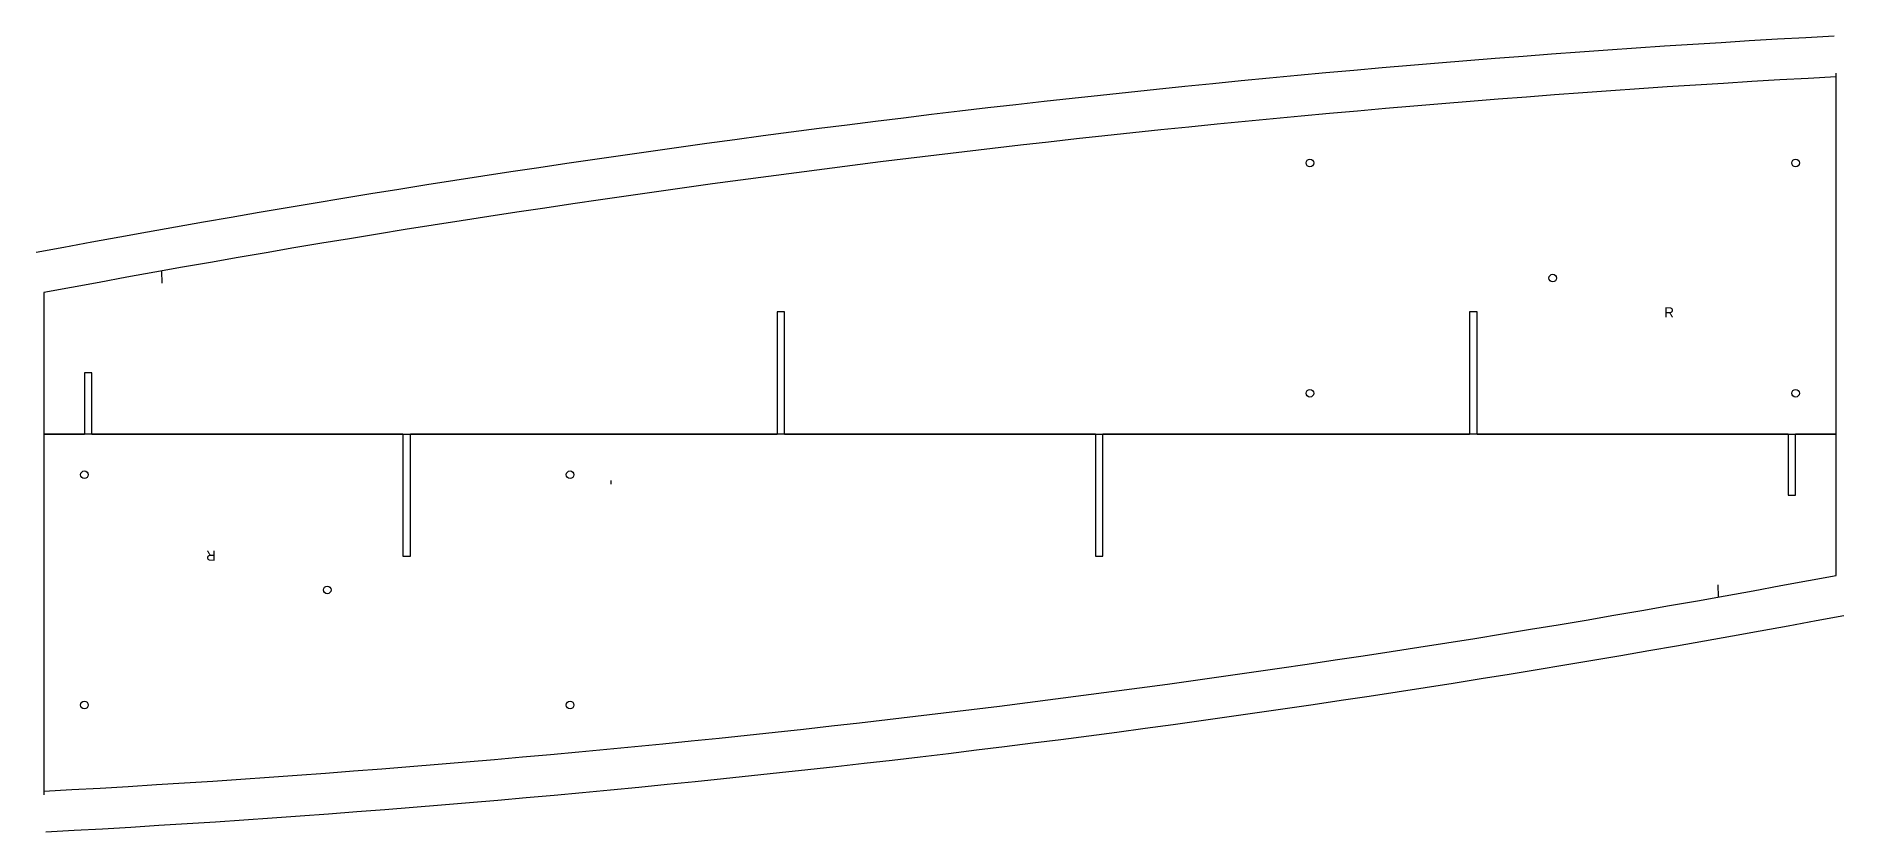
# Model space of a CAD drawing. Header units: inches. Extents: x -269 to 1350, y -37 to 699.
# Drawn here: x 1261.5 to 1350.2, y 217.7 to 256.8 of the extents above; entities that cross this region are included whole.
import ezdxf

# ---------------------------------------------------------------- set-up
doc = ezdxf.new("R2010")
doc.units = ezdxf.units.IN
doc.header["$MEASUREMENT"] = 0

msp = doc.modelspace()

# ---------------------------------------------------------------- texts
msp.add_text('R', height=0.5).set_placement((1341.39338, 242.974833))
msp.add_text('R', height=0.5).set_placement((1341.39338, 242.974833))
msp.add_text('R', height=0.5, rotation=180).set_placement((1270.296592, 231.534337))
msp.add_text('R', height=0.5, rotation=180).set_placement((1270.296592, 231.534337))

# ---------------------------------------------------------------- linework, layer by layer
at = {"color": 7, "linetype": 'Continuous', "lineweight": 25}
for p, q in [((1267.62729, 245.254585), (1267.643581, 244.66207)), ((1344.062683, 229.254585), (1344.046391, 229.847101))]:
    msp.add_line(p, q, dxfattribs=at)
for points in [[(1332.214986, 237.254585), (1349.844986, 237.254585), (1349.844986, 254.966605)], [(1349.844986, 254.78813), (1349.844986, 254.966605)], [(1261.844986, 244.192869), (1261.844986, 237.254585), (1263.844986, 237.254585)], [(1298.214986, 237.254585), (1298.214986, 243.254585), (1297.844986, 243.254585), (1297.844986, 237.254585)], [(1332.214986, 237.254585), (1332.214986, 243.254585), (1331.844986, 243.254585), (1331.844986, 237.254585)], [(1264.214986, 237.254585), (1264.214986, 240.254585), (1263.844986, 240.254585), (1263.844986, 237.254585)], [(1279.474986, 237.254585), (1261.844986, 237.254585)], [(1279.474986, 237.254585), (1261.844986, 237.254585), (1261.844986, 219.542565)], [(1264.214986, 237.254585), (1297.844986, 237.254585)], [(1279.474986, 237.254585), (1279.474986, 231.254585), (1279.844986, 231.254585), (1279.844986, 237.254585)], [(1289.685811, 237.254585), (1279.844986, 237.254585)], [(1313.474986, 237.254585), (1279.844986, 237.254585)], [(1298.214986, 237.254585), (1331.844986, 237.254585)], [(1313.474986, 237.254585), (1313.474986, 231.254585), (1313.844986, 231.254585), (1313.844986, 237.254585)], [(1347.474986, 237.254585), (1313.844986, 237.254585)], [(1322.004161, 237.254585), (1331.844986, 237.254585)], [(1332.214986, 237.254585), (1349.844986, 237.254585)], [(1347.474986, 237.254585), (1347.474986, 234.254585), (1347.844986, 234.254585), (1347.844986, 237.254585)], [(1349.844986, 230.316302), (1349.844986, 237.254585), (1347.844986, 237.254585)], [(1289.685811, 234.963933), (1289.685811, 234.785458)], [(1289.685811, 234.963933), (1289.685811, 234.785458)]]:
    msp.add_lwpolyline(points)
for centre in [(1324.004161, 250.559057), (1324.004161, 250.559057), (1347.844986, 250.559057), (1347.844986, 250.559057), (1335.924574, 244.906821), (1335.924574, 244.906821), (1324.004161, 239.254585), (1324.004161, 239.254585), (1347.844986, 239.254585), (1347.844986, 239.254585), (1263.844986, 235.254585), (1263.844986, 235.254585), (1287.685811, 235.254585), (1287.685811, 235.254585), (1275.765399, 229.602349), (1275.765399, 229.602349), (1263.844986, 223.950113), (1263.844986, 223.950113), (1287.685811, 223.950113), (1287.685811, 223.950113)]:
    msp.add_circle(centre, 0.1875)
for centre, radius, start, end in [((1385.809952, -414.666497), 672.42, 93.07513256, 100.655676815), ((1385.809952, -414.666497), 670.42, 93.07513256, 100.655676815), ((1225.880021, 889.175667), 670.42, 273.07513256, 280.655676815), ((1225.880021, 889.175667), 672.42, 273.07513256, 280.655676815)]:
    msp.add_arc(centre, radius, start, end, dxfattribs=at)

msp.set_redraw_order([(e.dxf.handle, doc.entitydb.next_handle()) for e in msp.query("TEXT MTEXT ATTDEF DIMENSION ARC_DIMENSION")])  # texts and dimensions are drawn at this point

doc.saveas('drawing.dxf')
